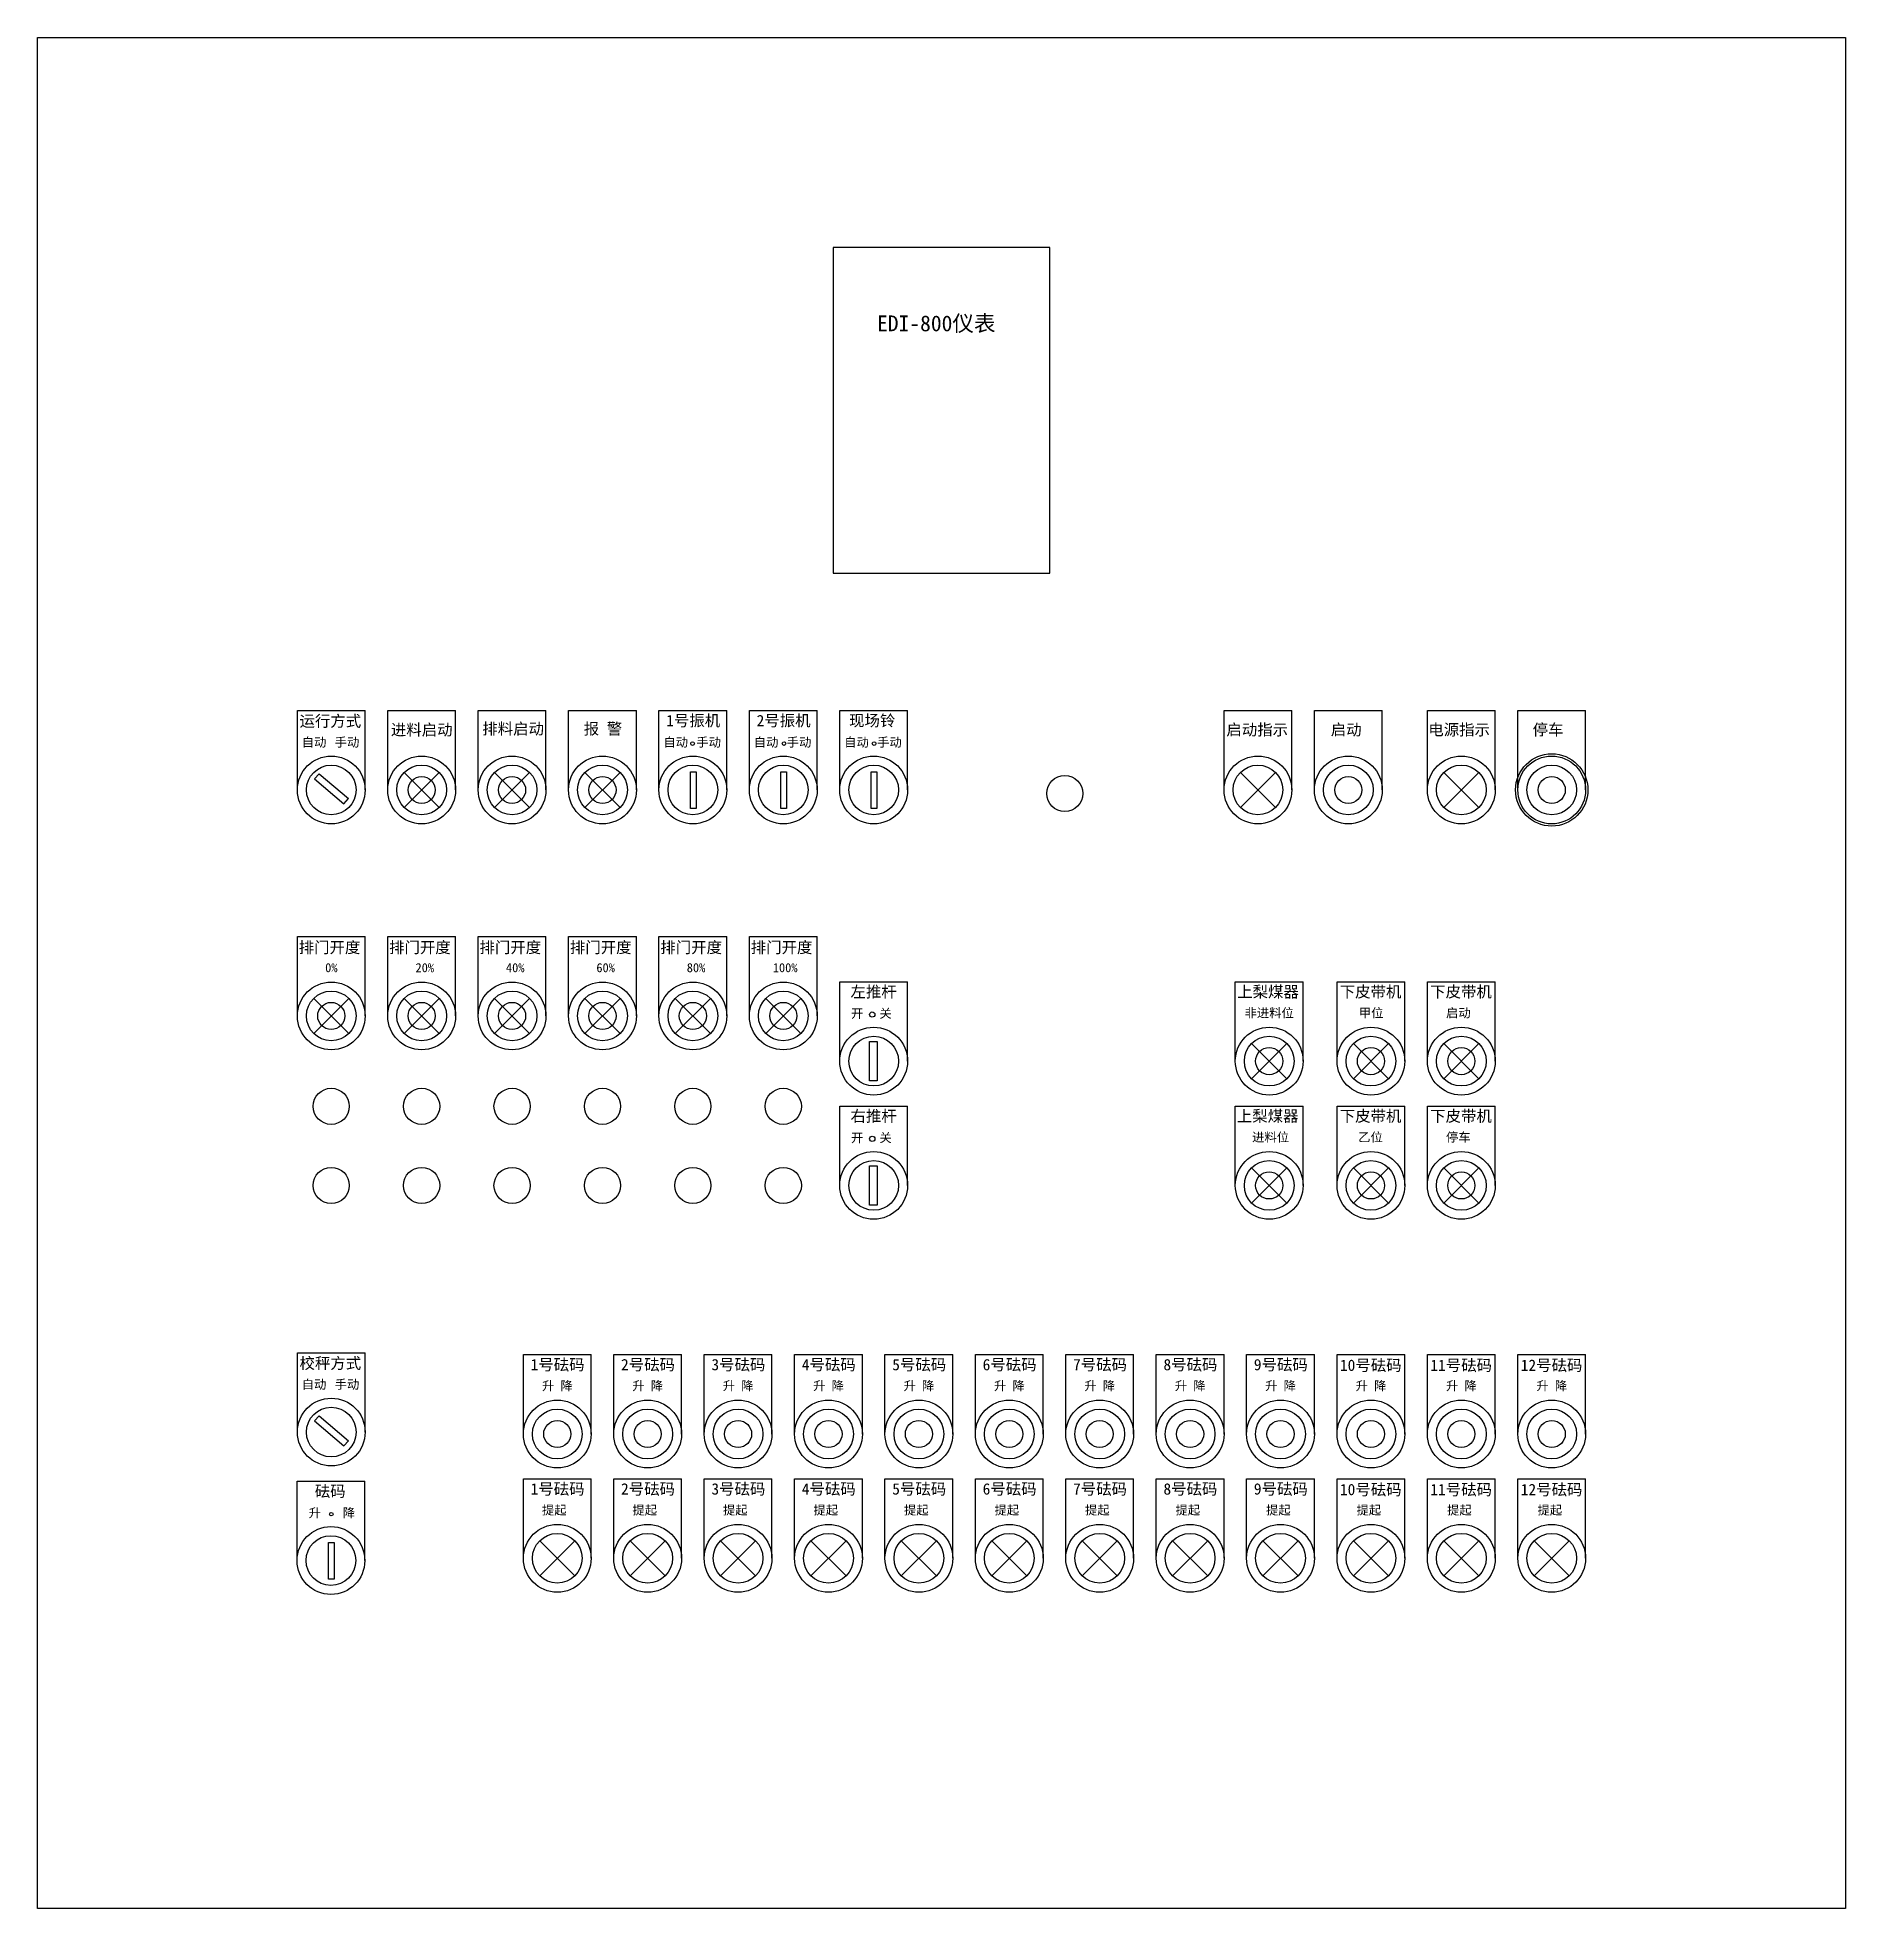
# Model space of a CAD drawing. Extents: x -1423 to 2287, y -3960 to 7.
# Drawn here: x -1423 to -623, y -3703 to -2875 of the extents above; entities that cross this region are included whole.
import ezdxf

# ---------------------------------------------------------------- set-up
doc = ezdxf.new("R2010")
doc.units = 0
doc.header["$MEASUREMENT"] = 0
doc.layers.get('0').update_dxf_attribs({"linetype": 'CONTINUOUS'})

msp = doc.modelspace()

# ---------------------------------------------------------------- texts
at = {"attachment_point": 1}
for s, insert, char_height, width in [('\\f宋体|b0|i0|c134|p2;EDI-800仪表', (-1051.10912, -2997.98834), 7, 74.6757106), ('\\f宋体|b0|i0|c134|p2;运行方式', (-1306.63573, -3174.97716), 5, 44.8141), ('\\f宋体|b0|i0|c134|p2;进料启动', (-1266.20675, -3178.82973), 5, 44.8141), ('\\f宋体|b0|i0|c134|p2;排料启动', (-1225.75362, -3178.37677), 5, 44.8141), ('\\f宋体|b0|i0|c134|p2;报 警', (-1180.89184, -3178.37677), 5, 44.8141), ('\\f宋体|b0|i0|c134|p2;1号振机', (-1144.39417, -3174.75311), 5, 44.8141), ('\\f宋体|b0|i0|c134|p2;2号振机', (-1104.39417, -3174.75311), 5, 44.8141), ('\\f宋体|b0|i0|c134|p2;现场铃', (-1063.48788, -3174.75311), 5, 44.8141), ('\\f宋体|b0|i0|c134|p2;启动指示', (-896.53571, -3178.78204), 5, 44.8141), ('\\f宋体|b0|i0|c134|p2;启动', (-850.36352, -3178.78204), 5, 44.8141), ('\\f宋体|b0|i0|c134|p2;电源指示', (-807.2075, -3178.78204), 5, 44.8141), ('\\f宋体|b0|i0|c134|p2;停车', (-761.03531, -3178.78204), 5, 44.8141), ('\\f宋体|b0|i0|c134|p2;自动', (-1305.65619, -3184.82253), 4, 44.8141), ('\\f宋体|b0|i0|c134|p2;手动', (-1291.08609, -3184.82253), 4, 44.8141), ('\\f宋体|b0|i0|c134|p2;自动', (-1145.65619, -3184.82253), 4, 44.8141), ('\\f宋体|b0|i0|c134|p2;手动', (-1131.08609, -3184.82253), 4, 44.8141), ('\\f宋体|b0|i0|c134|p2;自动', (-1105.65619, -3184.82253), 4, 44.8141), ('\\f宋体|b0|i0|c134|p2;手动', (-1091.08609, -3184.82253), 4, 44.8141), ('\\f宋体|b0|i0|c134|p2;自动', (-1065.65619, -3184.82253), 4, 44.8141), ('\\f宋体|b0|i0|c134|p2;手动', (-1051.08609, -3184.82253), 4, 44.8141), ('\\f宋体|b0|i0|c134|p2;排门开度', (-1306.9985, -3275.12499), 5, 44.8141), ('\\f宋体|b0|i0|c134|p2;排门开度', (-1266.9985, -3275.12499), 5, 44.8141), ('\\f宋体|b0|i0|c134|p2;排门开度', (-1226.9985, -3275.12499), 5, 44.8141), ('\\f宋体|b0|i0|c134|p2;排门开度', (-1186.9985, -3275.12499), 5, 44.8141), ('\\f宋体|b0|i0|c134|p2;排门开度', (-1146.9985, -3275.12499), 5, 44.8141), ('\\f宋体|b0|i0|c134|p2;排门开度', (-1106.9985, -3275.12499), 5, 44.8141), ('\\f宋体|b0|i0|c134|p2;0%', (-1295.28735, -3284.59847), 4, 44.8141), ('\\f宋体|b0|i0|c134|p2;20%', (-1255.28735, -3284.59847), 4, 44.8141), ('\\f宋体|b0|i0|c134|p2;40%', (-1215.28735, -3284.59847), 4, 44.8141), ('\\f宋体|b0|i0|c134|p2;60%', (-1175.28735, -3284.59847), 4, 44.8141), ('\\f宋体|b0|i0|c134|p2;80%', (-1135.28735, -3284.59847), 4, 44.8141), ('\\f宋体|b0|i0|c134|p2;100%', (-1097.21157, -3284.59847), 4, 44.8141), ('\\f宋体|b0|i0|c134|p2;左推杆', (-1062.86238, -3294.75311), 5, 44.8141), ('\\f宋体|b0|i0|c134|p2;上梨煤器', (-891.76686, -3294.75311), 5, 44.8141), ('\\f宋体|b0|i0|c134|p2;下皮带机', (-846.38921, -3294.75311), 5, 44.8141), ('\\f宋体|b0|i0|c134|p2;下皮带机', (-806.38921, -3294.75311), 5, 44.8141), ('\\f宋体|b0|i0|c134|p2;开', (-1062.61774, -3304.84744), 4, 44.8141), ('\\f宋体|b0|i0|c134|p2;关', (-1050.08129, -3304.84744), 4, 44.8141), ('\\f宋体|b0|i0|c134|p2;非进料位', (-888.51971, -3304.59847), 4, 44.8141), ('\\f宋体|b0|i0|c134|p2;甲位', (-837.92748, -3304.59847), 4, 44.8141), ('\\f宋体|b0|i0|c134|p2;启动', (-799.37985, -3304.59847), 4, 44.8141), ('\\f宋体|b0|i0|c134|p2;右推杆', (-1062.86238, -3349.75311), 5, 44.8141), ('\\f宋体|b0|i0|c134|p2;上梨煤器', (-891.93418, -3349.75311), 5, 44.8141), ('\\f宋体|b0|i0|c134|p2;下皮带机', (-846.38921, -3349.75311), 5, 44.8141), ('\\f宋体|b0|i0|c134|p2;下皮带机', (-806.38921, -3349.75311), 5, 44.8141), ('\\f宋体|b0|i0|c134|p2;开', (-1062.61774, -3359.84744), 4, 44.8141), ('\\f宋体|b0|i0|c134|p2;关', (-1050.08129, -3359.84744), 4, 44.8141), ('\\f宋体|b0|i0|c134|p2;进料位', (-885.18245, -3359.59847), 4, 44.8141), ('\\f宋体|b0|i0|c134|p2;乙位', (-838.23621, -3359.59847), 4, 44.8141), ('\\f宋体|b0|i0|c134|p2;停车', (-799.37985, -3359.59847), 4, 44.8141), ('\\f宋体|b0|i0|c134|p2;校秤方式', (-1306.63573, -3459.12542), 5, 44.8141), ('\\f宋体|b0|i0|c134|p2;1号砝码', (-1204.39417, -3459.75311), 5, 44.8141), ('\\f宋体|b0|i0|c134|p2;2号砝码', (-1164.39417, -3459.75311), 5, 44.8141), ('\\f宋体|b0|i0|c134|p2;3号砝码', (-1124.39417, -3459.75311), 5, 44.8141), ('\\f宋体|b0|i0|c134|p2;4号砝码', (-1084.39417, -3459.75311), 5, 44.8141), ('\\f宋体|b0|i0|c134|p2;5号砝码', (-1044.39417, -3459.75311), 5, 44.8141), ('\\f宋体|b0|i0|c134|p2;6号砝码', (-1004.39417, -3459.75311), 5, 44.8141), ('\\f宋体|b0|i0|c134|p2;7号砝码', (-964.39417, -3459.75311), 5, 44.8141), ('\\f宋体|b0|i0|c134|p2;8号砝码', (-924.39417, -3459.75311), 5, 44.8141), ('\\f宋体|b0|i0|c134|p2;9号砝码', (-884.39417, -3459.75311), 5, 44.8141), ('\\f宋体|b0|i0|c134|p2;10号砝码', (-846.30088, -3460.02538), 5, 44.8141), ('\\f宋体|b0|i0|c134|p2;11号砝码', (-806.30088, -3460.02538), 5, 44.8141), ('\\f宋体|b0|i0|c134|p2;12号砝码', (-766.30088, -3460.02538), 5, 44.8141), ('\\f宋体|b0|i0|c134|p2;自动', (-1305.65619, -3468.97079), 4, 44.8141), ('\\f宋体|b0|i0|c134|p2;手动', (-1291.08609, -3468.97079), 4, 44.8141), ('\\f宋体|b0|i0|c134|p2;升 降', (-1199.37985, -3469.59847), 4, 44.8141), ('\\f宋体|b0|i0|c134|p2;升 降', (-1159.37985, -3469.59847), 4, 44.8141), ('\\f宋体|b0|i0|c134|p2;升 降', (-1119.37985, -3469.59847), 4, 44.8141), ('\\f宋体|b0|i0|c134|p2;升 降', (-1079.37985, -3469.59847), 4, 44.8141), ('\\f宋体|b0|i0|c134|p2;升 降', (-1039.37985, -3469.59847), 4, 44.8141), ('\\f宋体|b0|i0|c134|p2;升 降', (-999.37985, -3469.59847), 4, 44.8141), ('\\f宋体|b0|i0|c134|p2;升 降', (-959.37985, -3469.59847), 4, 44.8141), ('\\f宋体|b0|i0|c134|p2;升 降', (-919.37985, -3469.59847), 4, 44.8141), ('\\f宋体|b0|i0|c134|p2;升 降', (-879.37985, -3469.59847), 4, 44.8141), ('\\f宋体|b0|i0|c134|p2;升 降', (-839.37985, -3469.59847), 4, 44.8141), ('\\f宋体|b0|i0|c134|p2;升 降', (-799.37985, -3469.59847), 4, 44.8141), ('\\f宋体|b0|i0|c134|p2;升 降', (-759.37985, -3469.59847), 4, 44.8141), ('\\f宋体|b0|i0|c134|p2;砝码', (-1299.89751, -3515.74471), 5, 44.8141), ('\\f宋体|b0|i0|c134|p2;1号砝码', (-1204.39417, -3514.75311), 5, 44.8141), ('\\f宋体|b0|i0|c134|p2;2号砝码', (-1164.39417, -3514.75311), 5, 44.8141), ('\\f宋体|b0|i0|c134|p2;3号砝码', (-1124.39417, -3514.75311), 5, 44.8141), ('\\f宋体|b0|i0|c134|p2;4号砝码', (-1084.39417, -3514.75311), 5, 44.8141), ('\\f宋体|b0|i0|c134|p2;5号砝码', (-1044.39417, -3514.75311), 5, 44.8141), ('\\f宋体|b0|i0|c134|p2;6号砝码', (-1004.39417, -3514.75311), 5, 44.8141), ('\\f宋体|b0|i0|c134|p2;7号砝码', (-964.39417, -3514.75311), 5, 44.8141), ('\\f宋体|b0|i0|c134|p2;8号砝码', (-924.39417, -3514.75311), 5, 44.8141), ('\\f宋体|b0|i0|c134|p2;9号砝码', (-884.39417, -3514.75311), 5, 44.8141), ('\\f宋体|b0|i0|c134|p2;10号砝码', (-846.30088, -3515.02538), 5, 44.8141), ('\\f宋体|b0|i0|c134|p2;11号砝码', (-806.30088, -3515.02538), 5, 44.8141), ('\\f宋体|b0|i0|c134|p2;12号砝码', (-766.30088, -3515.02538), 5, 44.8141), ('\\f宋体|b0|i0|c134|p2;升', (-1302.59856, -3525.81413), 4, 44.8141), ('\\f宋体|b0|i0|c134|p2;降', (-1287.49572, -3525.81413), 4, 44.8141), ('\\f宋体|b0|i0|c134|p2;提起', (-1199.37985, -3524.59847), 4, 44.8141), ('\\f宋体|b0|i0|c134|p2;提起', (-1159.33406, -3524.59847), 4, 44.8141), ('\\f宋体|b0|i0|c134|p2;提起', (-1119.28827, -3524.59847), 4, 44.8141), ('\\f宋体|b0|i0|c134|p2;提起', (-1079.24247, -3524.59847), 4, 44.8141), ('\\f宋体|b0|i0|c134|p2;提起', (-1039.19668, -3524.59847), 4, 44.8141), ('\\f宋体|b0|i0|c134|p2;提起', (-999.15088, -3524.59847), 4, 44.8141), ('\\f宋体|b0|i0|c134|p2;提起', (-959.10509, -3524.59847), 4, 44.8141), ('\\f宋体|b0|i0|c134|p2;提起', (-919.05929, -3524.59847), 4, 44.8141), ('\\f宋体|b0|i0|c134|p2;提起', (-879.0135, -3524.59847), 4, 44.8141), ('\\f宋体|b0|i0|c134|p2;提起', (-838.96771, -3524.59847), 4, 44.8141), ('\\f宋体|b0|i0|c134|p2;提起', (-798.92191, -3524.59847), 4, 44.8141), ('\\f宋体|b0|i0|c134|p2;提起', (-758.87612, -3524.59847), 4, 44.8141)]:
    msp.add_mtext(s, dxfattribs=dict(at, insert=insert, char_height=char_height, width=width))

# ---------------------------------------------------------------- linework, layer by layer
for p, q in [((-1422.59336, -2874.96059), (-622.59336, -2874.96059)), ((-1422.59336, -3702.96059), (-1422.59336, -2874.96059)), ((-622.59336, -2874.96059), (-622.59336, -3702.96059)), ((-1070.59336, -2967.96059), (-1070.59336, -3111.96059)), ((-974.59336, -2967.96059), (-1070.59336, -2967.96059)), ((-974.59336, -3039.96059), (-974.59336, -2967.96059)), ((-974.59336, -3063.96059), (-974.59336, -3017.07422)), ((-974.59336, -3111.96059), (-974.59336, -3063.96059)), ((-1070.59336, -3111.96059), (-974.59336, -3111.96059)), ((-1307.59336, -3207.96059), (-1307.59336, -3172.83852)), ((-1307.59336, -3172.83852), (-1277.59336, -3172.83852)), ((-1307.59336, -3172.83852), (-1277.59336, -3172.83852)), ((-1307.59336, -3207.96059), (-1307.59336, -3172.83852)), ((-1277.59336, -3207.96059), (-1277.59336, -3172.83852)), ((-1277.59336, -3207.96059), (-1277.59336, -3172.83852)), ((-1267.59336, -3207.96059), (-1267.59336, -3172.83852)), ((-1267.59336, -3172.83852), (-1237.59336, -3172.83852)), ((-1237.59336, -3207.96059), (-1237.59336, -3172.83852)), ((-1227.59336, -3207.96059), (-1227.59336, -3172.83852)), ((-1227.59336, -3172.83852), (-1197.59336, -3172.83852)), ((-1197.59336, -3207.96059), (-1197.59336, -3172.83852)), ((-1187.59336, -3207.96059), (-1187.59336, -3172.83852)), ((-1187.59336, -3172.83852), (-1157.59336, -3172.83852)), ((-1157.59336, -3207.96059), (-1157.59336, -3172.83852)), ((-1147.59336, -3207.96059), (-1147.59336, -3172.83852)), ((-1147.59336, -3172.83852), (-1117.59336, -3172.83852)), ((-1117.59336, -3207.96059), (-1117.59336, -3172.83852)), ((-1107.59336, -3207.96059), (-1107.59336, -3172.83852)), ((-1107.59336, -3172.83852), (-1077.59336, -3172.83852)), ((-1077.59336, -3207.96059), (-1077.59336, -3172.83852)), ((-1067.59336, -3207.96059), (-1067.59336, -3172.83852)), ((-1067.59336, -3172.83852), (-1037.59336, -3172.83852)), ((-1037.59336, -3207.96059), (-1037.59336, -3172.83852)), ((-897.59336, -3207.96059), (-897.59336, -3172.83852)), ((-897.59336, -3172.83852), (-867.59336, -3172.83852)), ((-867.59336, -3207.96059), (-867.59336, -3172.83852)), ((-857.59336, -3172.83852), (-827.59336, -3172.83852)), ((-857.59336, -3207.96059), (-857.59336, -3172.83852)), ((-827.59336, -3207.96059), (-827.59336, -3172.83852)), ((-807.59336, -3207.96059), (-807.59336, -3172.83852)), ((-807.59336, -3172.83852), (-777.59336, -3172.83852)), ((-777.59336, -3207.96059), (-777.59336, -3172.83852)), ((-767.59336, -3172.83852), (-737.59336, -3172.83852)), ((-767.59336, -3207.96059), (-767.59336, -3172.83852)), ((-737.59336, -3207.96059), (-737.59336, -3172.83852)), ((-1300.00133, -3203.05327), (-1297.98393, -3200.81266)), ((-1300.00133, -3203.05327), (-1287.00032, -3214.03226)), ((-1297.98393, -3200.81266), (-1284.98292, -3211.79165)), ((-1244.81518, -3200.18241), (-1260.37153, -3215.73876)), ((-1260.37153, -3200.18241), (-1244.81518, -3215.73876)), ((-1204.81518, -3200.18241), (-1220.37153, -3215.73876)), ((-1220.37153, -3200.18241), (-1204.81518, -3215.73876)), ((-1180.37153, -3200.18241), (-1164.81518, -3215.73876)), ((-1164.81518, -3200.18241), (-1180.37153, -3215.73876)), ((-874.81518, -3200.18241), (-890.37153, -3215.73876)), ((-890.37153, -3200.18241), (-874.81518, -3215.73876)), ((-800.37153, -3200.18241), (-784.81518, -3215.73876)), ((-784.81518, -3200.18241), (-800.37153, -3215.73876)), ((-1287.00032, -3214.03226), (-1284.98292, -3211.79165)), ((-1307.59336, -3307.96059), (-1307.59336, -3272.83852)), ((-1307.59336, -3272.83852), (-1277.59336, -3272.83852)), ((-1277.59336, -3307.96059), (-1277.59336, -3272.83852)), ((-1267.59336, -3272.83852), (-1237.59336, -3272.83852)), ((-1267.59336, -3307.96059), (-1267.59336, -3272.83852)), ((-1237.59336, -3307.96059), (-1237.59336, -3272.83852)), ((-1227.59336, -3307.96059), (-1227.59336, -3272.83852)), ((-1227.59336, -3272.83852), (-1197.59336, -3272.83852)), ((-1197.59336, -3307.96059), (-1197.59336, -3272.83852)), ((-1187.59336, -3307.96059), (-1187.59336, -3272.83852)), ((-1187.59336, -3272.83852), (-1157.59336, -3272.83852)), ((-1157.59336, -3307.96059), (-1157.59336, -3272.83852)), ((-1147.59336, -3307.96059), (-1147.59336, -3272.83852)), ((-1147.59336, -3272.83852), (-1117.59336, -3272.83852)), ((-1117.59336, -3307.96059), (-1117.59336, -3272.83852)), ((-1107.59336, -3307.96059), (-1107.59336, -3272.83852)), ((-1107.59336, -3272.83852), (-1077.59336, -3272.83852)), ((-1077.59336, -3307.96059), (-1077.59336, -3272.83852)), ((-1067.59336, -3327.96059), (-1067.59336, -3292.83852)), ((-1067.59336, -3292.83852), (-1037.59336, -3292.83852)), ((-1037.59336, -3327.96059), (-1037.59336, -3292.83852)), ((-892.59336, -3292.83852), (-862.59336, -3292.83852)), ((-892.59336, -3327.96059), (-892.59336, -3292.83852)), ((-862.59336, -3327.96059), (-862.59336, -3292.83852)), ((-847.59336, -3327.96059), (-847.59336, -3292.83852)), ((-847.59336, -3292.83852), (-817.59336, -3292.83852)), ((-817.59336, -3327.96059), (-817.59336, -3292.83852)), ((-807.59336, -3292.83852), (-777.59336, -3292.83852)), ((-807.59336, -3327.96059), (-807.59336, -3292.83852)), ((-777.59336, -3327.96059), (-777.59336, -3292.83852)), ((-1300.37153, -3300.18241), (-1284.81518, -3315.73876)), ((-1284.81518, -3300.18241), (-1300.37153, -3315.73876)), ((-1244.81518, -3300.18241), (-1260.37153, -3315.73876)), ((-1260.37153, -3300.18241), (-1244.81518, -3315.73876)), ((-1204.81518, -3300.18241), (-1220.37153, -3315.73876)), ((-1220.37153, -3300.18241), (-1204.81518, -3315.73876)), ((-1164.81518, -3300.18241), (-1180.37153, -3315.73876)), ((-1180.37153, -3300.18241), (-1164.81518, -3315.73876)), ((-1140.37153, -3300.18241), (-1124.81518, -3315.73876)), ((-1124.81518, -3300.18241), (-1140.37153, -3315.73876)), ((-1100.37153, -3300.18241), (-1084.81518, -3315.73876)), ((-1084.81518, -3300.18241), (-1100.37153, -3315.73876)), ((-869.81518, -3320.18241), (-885.37153, -3335.73876)), ((-885.37153, -3320.18241), (-869.81518, -3335.73876)), ((-824.81518, -3320.18241), (-840.37153, -3335.73876)), ((-840.37153, -3320.18241), (-824.81518, -3335.73876)), ((-784.81518, -3320.18241), (-800.37153, -3335.73876)), ((-800.37153, -3320.18241), (-784.81518, -3335.73876)), ((-1067.59336, -3347.83852), (-1037.59336, -3347.83852)), ((-1067.59336, -3382.96059), (-1067.59336, -3347.83852)), ((-1037.59336, -3382.96059), (-1037.59336, -3347.83852)), ((-892.59336, -3347.83852), (-862.59336, -3347.83852)), ((-892.59336, -3382.96059), (-892.59336, -3347.83852)), ((-862.59336, -3382.96059), (-862.59336, -3347.83852)), ((-847.59336, -3382.96059), (-847.59336, -3347.83852)), ((-847.59336, -3347.83852), (-817.59336, -3347.83852)), ((-817.59336, -3382.96059), (-817.59336, -3347.83852)), ((-807.59336, -3382.96059), (-807.59336, -3347.83852)), ((-807.59336, -3347.83852), (-777.59336, -3347.83852)), ((-777.59336, -3382.96059), (-777.59336, -3347.83852)), ((-869.81518, -3375.18241), (-885.37153, -3390.73876)), ((-885.37153, -3375.18241), (-869.81518, -3390.73876)), ((-824.81518, -3375.18241), (-840.37153, -3390.73876)), ((-840.37153, -3375.18241), (-824.81518, -3390.73876)), ((-784.81518, -3375.18241), (-800.37153, -3390.73876)), ((-800.37153, -3375.18241), (-784.81518, -3390.73876)), ((-1307.59336, -3456.98678), (-1277.59336, -3456.98678)), ((-1307.59336, -3456.98678), (-1277.59336, -3456.98678)), ((-1307.59336, -3492.10884), (-1307.59336, -3456.98678)), ((-1307.59336, -3492.10884), (-1307.59336, -3456.98678)), ((-1277.59336, -3492.10884), (-1277.59336, -3456.98678)), ((-1277.59336, -3492.10884), (-1277.59336, -3456.98678)), ((-1207.59336, -3457.83852), (-1177.59336, -3457.83852)), ((-1207.59336, -3492.96059), (-1207.59336, -3457.83852)), ((-1177.59336, -3492.96059), (-1177.59336, -3457.83852)), ((-1167.59336, -3457.83852), (-1137.59336, -3457.83852)), ((-1167.59336, -3492.96059), (-1167.59336, -3457.83852)), ((-1137.59336, -3492.96059), (-1137.59336, -3457.83852)), ((-1127.59336, -3457.83852), (-1097.59336, -3457.83852)), ((-1127.59336, -3492.96059), (-1127.59336, -3457.83852)), ((-1097.59336, -3492.96059), (-1097.59336, -3457.83852)), ((-1087.59336, -3457.83852), (-1057.59336, -3457.83852)), ((-1087.59336, -3492.96059), (-1087.59336, -3457.83852)), ((-1057.59336, -3492.96059), (-1057.59336, -3457.83852)), ((-1047.59336, -3492.96059), (-1047.59336, -3457.83852)), ((-1047.59336, -3457.83852), (-1017.59336, -3457.83852)), ((-1017.59336, -3492.96059), (-1017.59336, -3457.83852)), ((-1007.59336, -3492.96059), (-1007.59336, -3457.83852)), ((-1007.59336, -3457.83852), (-977.59336, -3457.83852)), ((-977.59336, -3492.96059), (-977.59336, -3457.83852)), ((-967.59336, -3492.96059), (-967.59336, -3457.83852)), ((-967.59336, -3457.83852), (-937.59336, -3457.83852)), ((-937.59336, -3492.96059), (-937.59336, -3457.83852)), ((-927.59336, -3457.83852), (-897.59336, -3457.83852)), ((-927.59336, -3492.96059), (-927.59336, -3457.83852)), ((-897.59336, -3492.96059), (-897.59336, -3457.83852)), ((-887.59336, -3457.83852), (-857.59336, -3457.83852)), ((-887.59336, -3492.96059), (-887.59336, -3457.83852)), ((-857.59336, -3492.96059), (-857.59336, -3457.83852)), ((-847.59336, -3457.83852), (-817.59336, -3457.83852)), ((-847.59336, -3492.96059), (-847.59336, -3457.83852)), ((-817.59336, -3492.96059), (-817.59336, -3457.83852)), ((-807.59336, -3457.83852), (-777.59336, -3457.83852)), ((-807.59336, -3492.96059), (-807.59336, -3457.83852)), ((-777.59336, -3492.96059), (-777.59336, -3457.83852)), ((-767.59336, -3492.96059), (-767.59336, -3457.83852)), ((-767.59336, -3457.83852), (-737.59336, -3457.83852)), ((-737.59336, -3492.96059), (-737.59336, -3457.83852)), ((-1300.00133, -3487.20153), (-1297.98393, -3484.96092)), ((-1297.98393, -3484.96092), (-1284.98292, -3495.93991)), ((-1300.00133, -3487.20153), (-1287.00032, -3498.18052)), ((-1287.00032, -3498.18052), (-1284.98292, -3495.93991)), ((-1307.73212, -3513.83012), (-1277.73212, -3513.83012)), ((-1307.73212, -3548.95219), (-1307.73212, -3513.83012)), ((-1277.73212, -3548.95219), (-1277.73212, -3513.83012)), ((-1207.59336, -3547.96059), (-1207.59336, -3512.83852)), ((-1207.59336, -3512.83852), (-1177.59336, -3512.83852)), ((-1207.59336, -3512.83852), (-1177.59336, -3512.83852)), ((-1177.59336, -3547.96059), (-1177.59336, -3512.83852)), ((-1167.59336, -3547.96059), (-1167.59336, -3512.83852)), ((-1167.59336, -3512.83852), (-1137.59336, -3512.83852)), ((-1167.59336, -3512.83852), (-1137.59336, -3512.83852)), ((-1137.59336, -3547.96059), (-1137.59336, -3512.83852)), ((-1127.59336, -3547.96059), (-1127.59336, -3512.83852)), ((-1127.59336, -3512.83852), (-1097.59336, -3512.83852)), ((-1127.59336, -3512.83852), (-1097.59336, -3512.83852)), ((-1097.59336, -3547.96059), (-1097.59336, -3512.83852)), ((-1087.59336, -3547.96059), (-1087.59336, -3512.83852)), ((-1087.59336, -3512.83852), (-1057.59336, -3512.83852)), ((-1087.59336, -3512.83852), (-1057.59336, -3512.83852)), ((-1057.59336, -3547.96059), (-1057.59336, -3512.83852)), ((-1047.59336, -3547.96059), (-1047.59336, -3512.83852)), ((-1047.59336, -3512.83852), (-1017.59336, -3512.83852)), ((-1047.59336, -3512.83852), (-1017.59336, -3512.83852)), ((-1017.59336, -3547.96059), (-1017.59336, -3512.83852)), ((-1007.59336, -3547.96059), (-1007.59336, -3512.83852)), ((-1007.59336, -3512.83852), (-977.59336, -3512.83852)), ((-1007.59336, -3512.83852), (-977.59336, -3512.83852)), ((-977.59336, -3547.96059), (-977.59336, -3512.83852)), ((-967.59336, -3547.96059), (-967.59336, -3512.83852)), ((-967.59336, -3512.83852), (-937.59336, -3512.83852)), ((-967.59336, -3512.83852), (-937.59336, -3512.83852)), ((-937.59336, -3547.96059), (-937.59336, -3512.83852)), ((-927.59336, -3547.96059), (-927.59336, -3512.83852)), ((-927.59336, -3512.83852), (-897.59336, -3512.83852)), ((-927.59336, -3512.83852), (-897.59336, -3512.83852)), ((-897.59336, -3547.96059), (-897.59336, -3512.83852)), ((-887.59336, -3547.96059), (-887.59336, -3512.83852)), ((-887.59336, -3512.83852), (-857.59336, -3512.83852)), ((-887.59336, -3512.83852), (-857.59336, -3512.83852)), ((-857.59336, -3547.96059), (-857.59336, -3512.83852)), ((-847.59336, -3547.96059), (-847.59336, -3512.83852)), ((-847.59336, -3512.83852), (-817.59336, -3512.83852)), ((-847.59336, -3512.83852), (-817.59336, -3512.83852)), ((-817.59336, -3547.96059), (-817.59336, -3512.83852)), ((-807.59336, -3547.96059), (-807.59336, -3512.83852)), ((-807.59336, -3512.83852), (-777.59336, -3512.83852)), ((-807.59336, -3512.83852), (-777.59336, -3512.83852)), ((-777.59336, -3547.96059), (-777.59336, -3512.83852)), ((-767.59336, -3547.96059), (-767.59336, -3512.83852)), ((-767.59336, -3512.83852), (-737.59336, -3512.83852)), ((-767.59336, -3512.83852), (-737.59336, -3512.83852)), ((-737.59336, -3547.96059), (-737.59336, -3512.83852)), ((-1200.37153, -3540.18241), (-1184.81518, -3555.73876)), ((-1184.81518, -3540.18241), (-1200.37153, -3555.73876)), ((-1144.81518, -3540.18241), (-1160.37153, -3555.73876)), ((-1160.37153, -3540.18241), (-1144.81518, -3555.73876)), ((-1104.81518, -3540.18241), (-1120.37153, -3555.73876)), ((-1120.37153, -3540.18241), (-1104.81518, -3555.73876)), ((-1080.37153, -3540.18241), (-1064.81518, -3555.73876)), ((-1064.81518, -3540.18241), (-1080.37153, -3555.73876)), ((-1040.37153, -3540.18241), (-1024.81518, -3555.73876)), ((-1024.81518, -3540.18241), (-1040.37153, -3555.73876)), ((-984.81518, -3540.18241), (-1000.37153, -3555.73876)), ((-1000.37153, -3540.18241), (-984.81518, -3555.73876)), ((-960.37153, -3540.18241), (-944.81518, -3555.73876)), ((-944.81518, -3540.18241), (-960.37153, -3555.73876)), ((-920.37153, -3540.18241), (-904.81518, -3555.73876)), ((-904.81518, -3540.18241), (-920.37153, -3555.73876)), ((-864.81518, -3540.18241), (-880.37153, -3555.73876)), ((-880.37153, -3540.18241), (-864.81518, -3555.73876)), ((-840.37153, -3540.18241), (-824.81518, -3555.73876)), ((-824.81518, -3540.18241), (-840.37153, -3555.73876)), ((-784.81518, -3540.18241), (-800.37153, -3555.73876)), ((-800.37153, -3540.18241), (-784.81518, -3555.73876)), ((-760.37153, -3540.18241), (-744.81518, -3555.73876)), ((-744.81518, -3540.18241), (-760.37153, -3555.73876)), ((-622.59336, -3702.96059), (-1422.59336, -3702.96059))]:
    msp.add_line(p, q)
for points in [[(-1133.71079, -3199.92023), (-1131.1335, -3199.92023), (-1131.1335, -3216.1701), (-1133.71079, -3216.1701)], [(-1093.71079, -3199.92023), (-1091.1335, -3199.92023), (-1091.1335, -3216.1701), (-1093.71079, -3216.1701)], [(-1053.71079, -3199.92023), (-1051.1335, -3199.92023), (-1051.1335, -3216.1701), (-1053.71079, -3216.1701)], [(-1054.38502, -3319.26655), (-1051.06157, -3319.26655), (-1051.06157, -3336.65849), (-1054.38502, -3336.65849)], [(-1054.38502, -3374.26655), (-1051.06157, -3374.26655), (-1051.06157, -3391.65849), (-1054.38502, -3391.65849)], [(-1293.84954, -3540.91183), (-1291.27226, -3540.91183), (-1291.27226, -3557.1617), (-1293.84954, -3557.1617)]]:
    msp.add_lwpolyline(points, close=True)
for centre, radius in [((-1132.71953, -3187.43558), 0.79268), ((-1092.27595, -3187.43558), 0.79268), ((-1052.42712, -3187.43558), 0.79268), ((-1292.59336, -3207.96059), 15), ((-1252.59336, -3207.96059), 15), ((-1212.59336, -3207.96059), 15), ((-1172.59336, -3207.96059), 15), ((-1132.59336, -3207.96059), 15), ((-1092.59336, -3207.96059), 15), ((-1052.59336, -3207.96059), 15), ((-882.59336, -3207.96059), 15), ((-842.59336, -3207.96059), 15), ((-792.59336, -3207.96059), 15), ((-752.59336, -3207.96059), 16), ((-752.59336, -3207.96059), 15), ((-1292.59336, -3207.96059), 11), ((-1252.59336, -3207.96059), 11), ((-1252.59336, -3207.96059), 6), ((-1212.59336, -3207.96059), 11), ((-1212.59336, -3207.96059), 6), ((-1172.59336, -3207.96059), 11), ((-1172.59336, -3207.96059), 6), ((-1132.59336, -3207.96059), 11), ((-1092.59336, -3207.96059), 11), ((-1052.59336, -3207.96059), 11), ((-968.0536, -3209.52227), 8), ((-882.59336, -3207.96059), 11), ((-842.59336, -3207.96059), 11), ((-842.59336, -3207.96059), 6), ((-792.59336, -3207.96059), 11), ((-752.59336, -3207.96059), 11), ((-752.59336, -3207.96059), 6), ((-1292.59336, -3307.96059), 15), ((-1252.59336, -3307.96059), 15), ((-1212.59336, -3307.96059), 15), ((-1172.59336, -3307.96059), 15), ((-1132.59336, -3307.96059), 15), ((-1092.59336, -3307.96059), 15), ((-1292.59336, -3307.96059), 11), ((-1292.59336, -3307.96059), 6), ((-1252.59336, -3307.96059), 11), ((-1252.59336, -3307.96059), 6), ((-1212.59336, -3307.96059), 11), ((-1212.59336, -3307.96059), 6), ((-1172.59336, -3307.96059), 11), ((-1172.59336, -3307.96059), 6), ((-1132.59336, -3307.96059), 11), ((-1132.59336, -3307.96059), 6), ((-1092.59336, -3307.96059), 11), ((-1092.59336, -3307.96059), 6), ((-1053.21204, -3307.34624), 1.17299), ((-1052.59336, -3327.96059), 15), ((-1052.59336, -3327.96059), 11), ((-877.59336, -3327.96059), 15), ((-877.59336, -3327.96059), 11), ((-832.59336, -3327.96059), 15), ((-832.59336, -3327.96059), 11), ((-792.59336, -3327.96059), 15), ((-792.59336, -3327.96059), 11), ((-877.59336, -3327.96059), 6), ((-832.59336, -3327.96059), 6), ((-792.59336, -3327.96059), 6), ((-1292.59336, -3347.96059), 8), ((-1252.59336, -3347.96059), 8), ((-1212.59336, -3347.96059), 8), ((-1172.59336, -3347.96059), 8), ((-1132.59336, -3347.96059), 8), ((-1092.59336, -3347.96059), 8), ((-1053.21204, -3362.34624), 1.17299), ((-1052.59336, -3382.96059), 15), ((-877.59336, -3382.96059), 15), ((-832.59336, -3382.96059), 15), ((-792.59336, -3382.96059), 15), ((-1292.59336, -3382.96059), 8), ((-1252.59336, -3382.96059), 8), ((-1212.59336, -3382.96059), 8), ((-1172.59336, -3382.96059), 8), ((-1132.59336, -3382.96059), 8), ((-1092.59336, -3382.96059), 8), ((-1052.59336, -3382.96059), 11), ((-877.59336, -3382.96059), 11), ((-877.59336, -3382.96059), 6), ((-832.59336, -3382.96059), 11), ((-832.59336, -3382.96059), 6), ((-792.59336, -3382.96059), 11), ((-792.59336, -3382.96059), 6), ((-1292.59336, -3492.10884), 15), ((-1292.59336, -3492.10884), 11), ((-1192.59336, -3492.96059), 15), ((-1192.59336, -3492.96059), 11), ((-1152.59336, -3492.96059), 15), ((-1152.59336, -3492.96059), 11), ((-1112.59336, -3492.96059), 15), ((-1112.59336, -3492.96059), 11), ((-1072.59336, -3492.96059), 15), ((-1072.59336, -3492.96059), 11), ((-1032.59336, -3492.96059), 15), ((-1032.59336, -3492.96059), 11), ((-992.59336, -3492.96059), 15), ((-992.59336, -3492.96059), 11), ((-952.59336, -3492.96059), 15), ((-952.59336, -3492.96059), 11), ((-912.59336, -3492.96059), 15), ((-912.59336, -3492.96059), 11), ((-872.59336, -3492.96059), 15), ((-872.59336, -3492.96059), 11), ((-832.59336, -3492.96059), 15), ((-832.59336, -3492.96059), 11), ((-792.59336, -3492.96059), 15), ((-792.59336, -3492.96059), 11), ((-752.59336, -3492.96059), 15), ((-752.59336, -3492.96059), 11), ((-1192.59336, -3492.96059), 6), ((-1152.59336, -3492.96059), 6), ((-1112.59336, -3492.96059), 6), ((-1072.59336, -3492.96059), 6), ((-1032.59336, -3492.96059), 6), ((-992.59336, -3492.96059), 6), ((-952.59336, -3492.96059), 6), ((-912.59336, -3492.96059), 6), ((-872.59336, -3492.96059), 6), ((-832.59336, -3492.96059), 6), ((-792.59336, -3492.96059), 6), ((-752.59336, -3492.96059), 6), ((-1292.73212, -3548.95219), 15), ((-1292.56588, -3528.42718), 0.79268), ((-1192.59336, -3547.96059), 15), ((-1152.59336, -3547.96059), 15), ((-1112.59336, -3547.96059), 15), ((-1072.59336, -3547.96059), 15), ((-1032.59336, -3547.96059), 15), ((-992.59336, -3547.96059), 15), ((-952.59336, -3547.96059), 15), ((-912.59336, -3547.96059), 15), ((-872.59336, -3547.96059), 15), ((-832.59336, -3547.96059), 15), ((-792.59336, -3547.96059), 15), ((-752.59336, -3547.96059), 15), ((-1292.73212, -3548.95219), 11), ((-1192.59336, -3547.96059), 11), ((-1152.59336, -3547.96059), 11), ((-1112.59336, -3547.96059), 11), ((-1072.59336, -3547.96059), 11), ((-1032.59336, -3547.96059), 11), ((-992.59336, -3547.96059), 11), ((-952.59336, -3547.96059), 11), ((-912.59336, -3547.96059), 11), ((-872.59336, -3547.96059), 11), ((-832.59336, -3547.96059), 11), ((-792.59336, -3547.96059), 11), ((-752.59336, -3547.96059), 11)]:
    msp.add_circle(centre, radius)

msp.set_redraw_order([(e.dxf.handle, doc.entitydb.next_handle()) for e in msp.query("TEXT MTEXT ATTDEF DIMENSION ARC_DIMENSION")])  # texts and dimensions are drawn at this point

doc.saveas('drawing.dxf')
